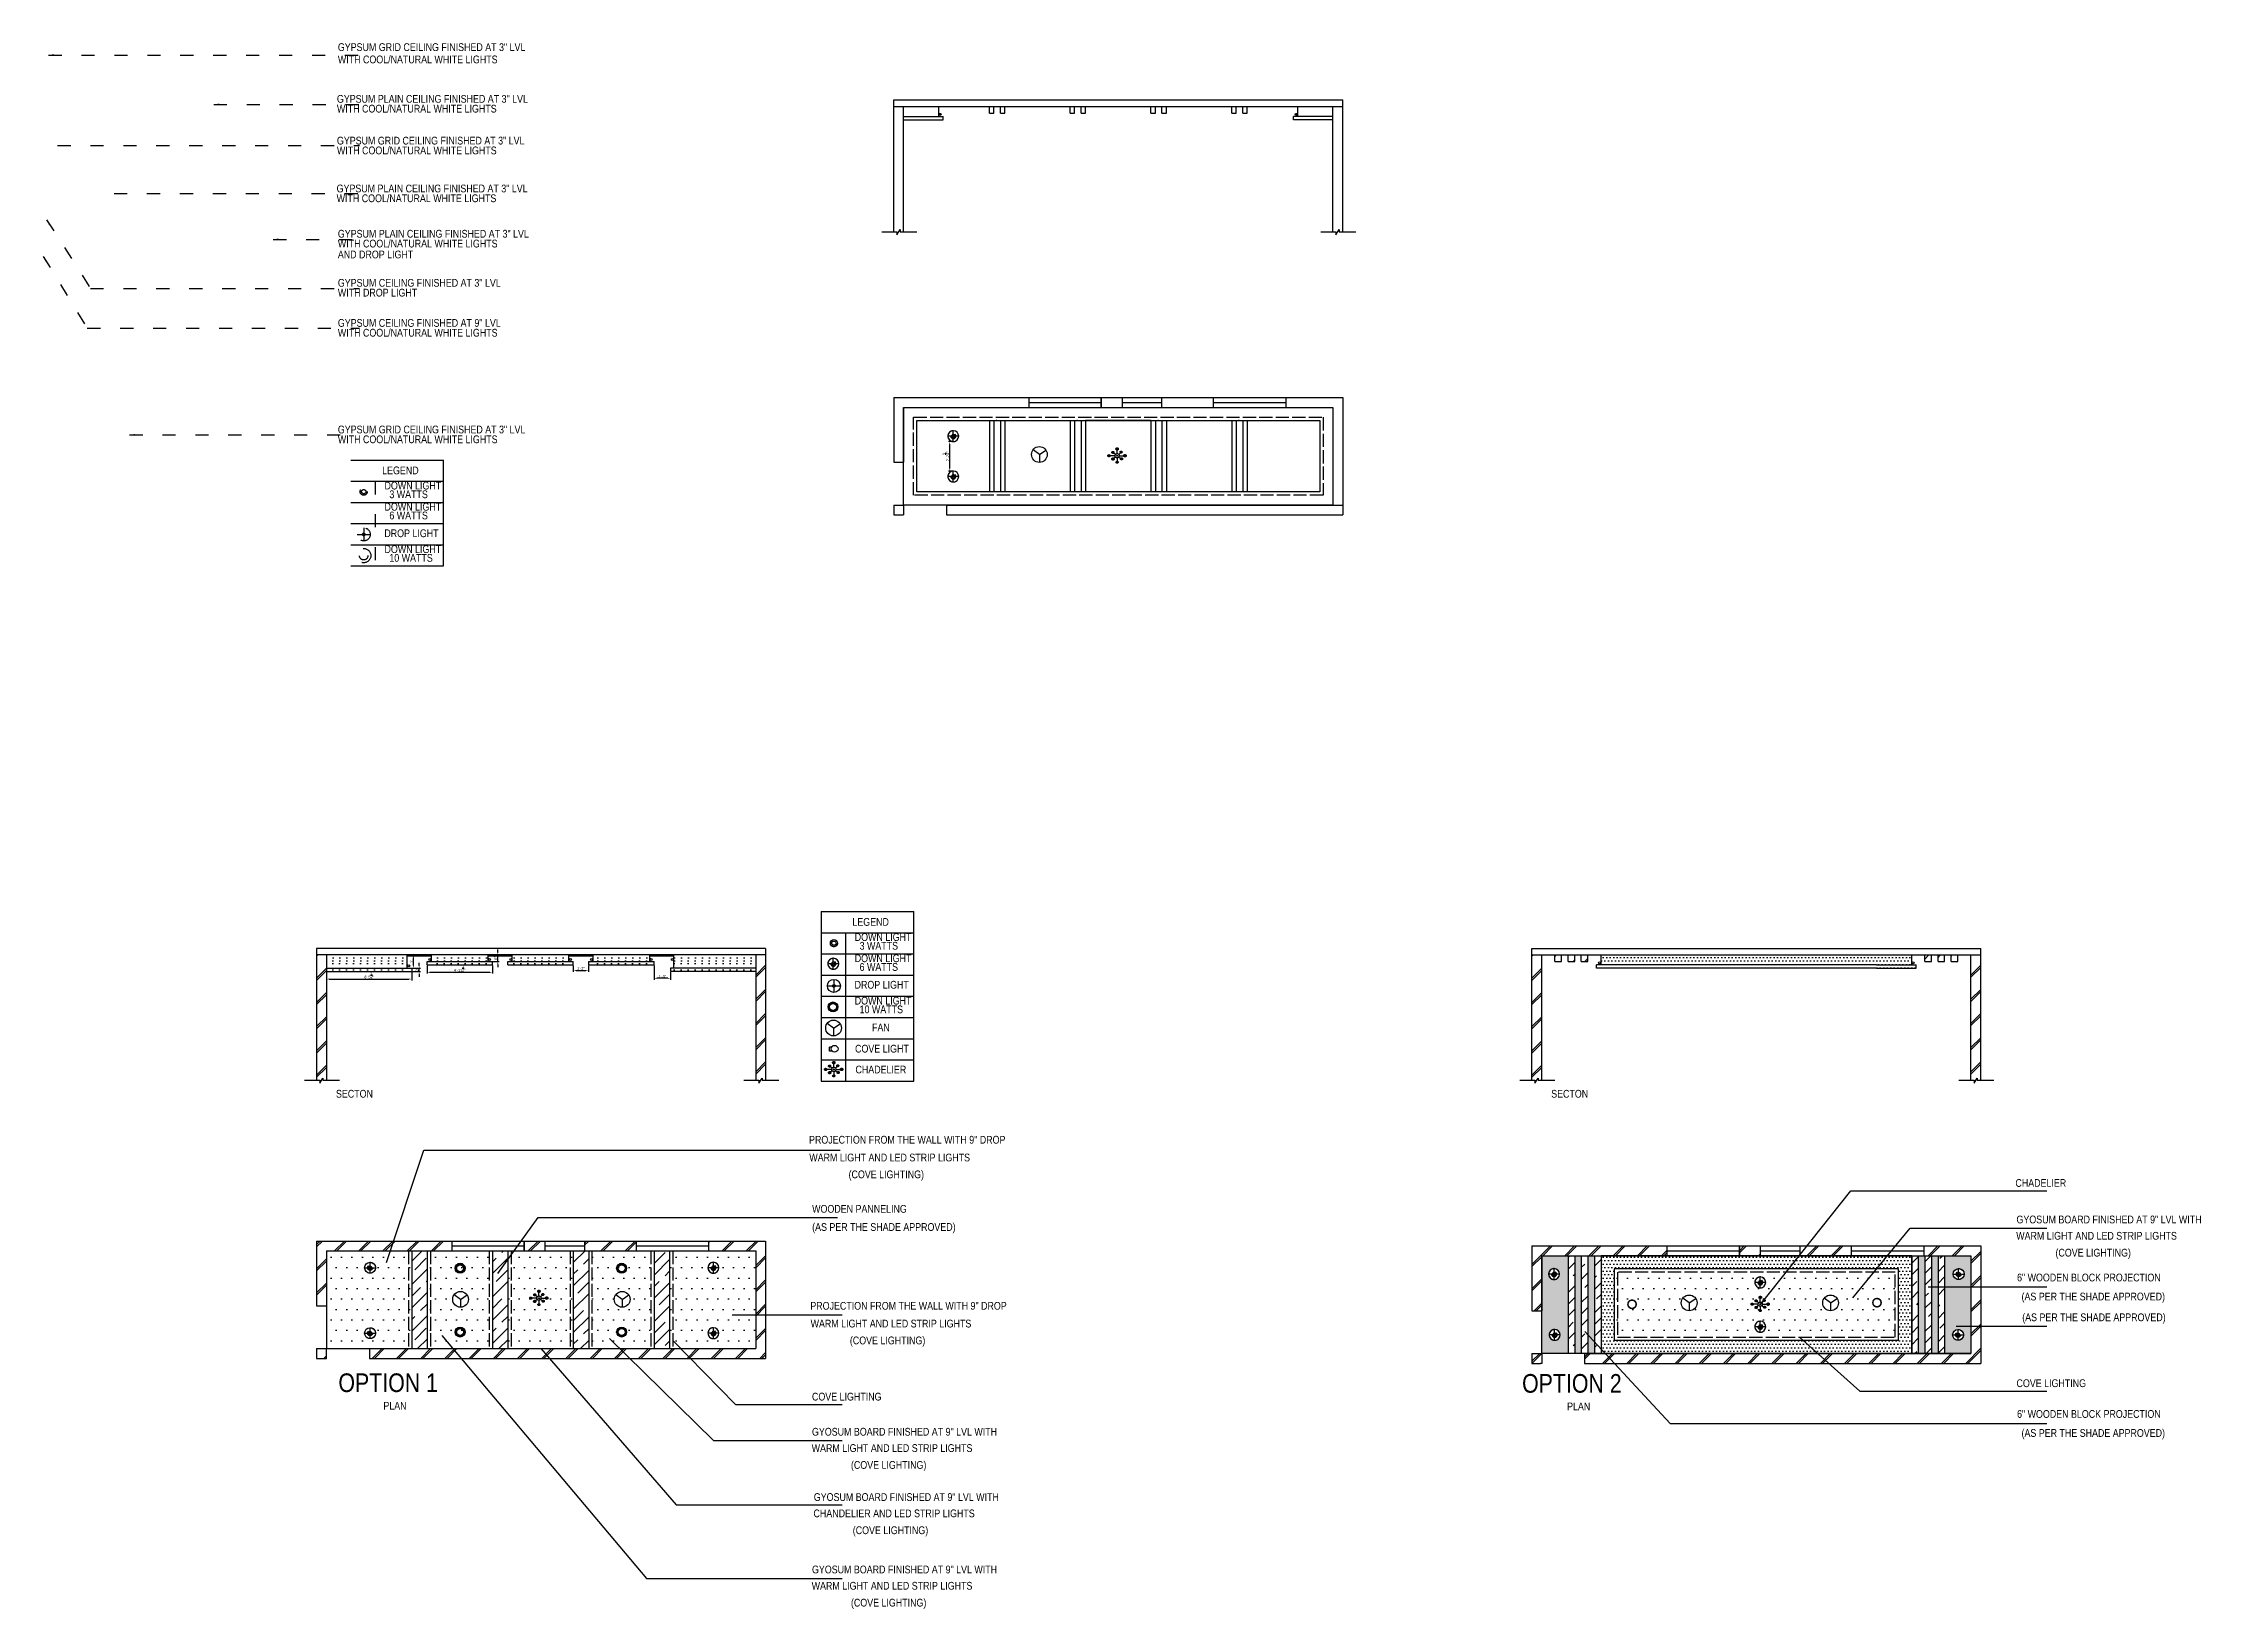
# Model space of a CAD drawing. Header units: millimetres. Extents: x 2844 to 6204, y 184 to 1611.
# Drawn here: x 4238 to 6204, y 184 to 1611 of the extents above; entities that cross this region are included whole.
import ezdxf

# ---------------------------------------------------------------- set-up
doc = ezdxf.new("R2010")
doc.units = ezdxf.units.MM
doc.linetypes.add('ACAD_ISO02W100', pattern=[15, 12, -3])
doc.linetypes.add('ACAD_ISO03W100', pattern=[30, 12, -18])
doc.layers.get('0').update_dxf_attribs({"linetype": 'ACAD_ISO03W100'})
doc.layers.add('TXT', color=7, linetype='Continuous', lineweight=25)
doc.styles.add('stylus BT', font='swissc.ttf')
doc.dimstyles.new('ISO-25', dxfattribs={"dimtxt": 2.5, "dimasz": 2.5, "dimexe": 1.25, "dimexo": 0.625, "dimtad": 1, "dimlunit": 4, "dimtxsty": 'Standard', "dimcen": 2.5, "dimadec": 0, "dimazin": 0, "dimtfac": 1, "dimtmove": 0, "dimatfit": 3, "dimfxl": 1, "dimarcsym": 0})
doc.dimstyles.new('std', dxfattribs={"dimtxt": 7, "dimasz": 2.5, "dimexe": 1.25, "dimexo": 0.625, "dimtad": 1, "dimdec": 0, "dimlunit": 4, "dimtxsty": 'Standard', "dimcen": 2.5, "dimadec": 0, "dimazin": 0, "dimtfac": 1, "dimtdec": 0, "dimtmove": 0, "dimatfit": 3, "dimfxl": 1, "dimarcsym": 0})

msp = doc.modelspace()

# ---------------------------------------------------------------- texts
at = {"layer": 'TXT', "style": 'stylus BT'}
for s, height, p in [('WITH COOL/NATURAL WHITE LIGHTS', 7.05594, (4506.763, 1592.602)), ('GYPSUM GRID CEILING FINISHED AT 3" LVL', 7.05594, (4506.763, 1603.809)), ('WITH COOL/NATURAL WHITE LIGHTS', 7.05594, (4505.916, 1547.748)), ('GYPSUM PLAIN CEILING FINISHED AT 3" LVL', 7.05594, (4505.916, 1556.682)), ('WITH COOL/NATURAL WHITE LIGHTS', 7.05594, (4505.916, 1509.692)), ('GYPSUM GRID CEILING FINISHED AT 3" LVL', 7.05594, (4505.916, 1518.626)), ('GYPSUM PLAIN CEILING FINISHED AT 3" LVL', 7.05594, (4505.632, 1475.017)), ('WITH COOL/NATURAL WHITE LIGHTS', 7.05594, (4505.632, 1466.083)), ('GYPSUM PLAIN CEILING FINISHED AT 3" LVL', 7.05594, (4506.763, 1433.77)), ('AND DROP LIGHT', 7.05594, (4506.763, 1414.884)), ('WITH COOL/NATURAL WHITE LIGHTS', 7.05594, (4506.763, 1424.836)), ('GYPSUM CEILING FINISHED AT 3" LVL', 7.05594, (4506.763, 1389.052)), ('WITH DROP LIGHT', 7.05594, (4506.763, 1380.118)), ('GYPSUM CEILING FINISHED AT 9" LVL', 7.05594, (4506.763, 1352.526)), ('WITH COOL/NATURAL WHITE LIGHTS', 7.05594, (4506.763, 1343.592)), ('GYPSUM GRID CEILING FINISHED AT 3" LVL', 7.05594, (4506.763, 1255.412)), ('WITH COOL/NATURAL WHITE LIGHTS', 7.05594, (4506.763, 1246.477)), ('LEGEND', 7.0559, (4547.118, 1218.132)), ('DOWN LIGHT', 7.0559, (4549.264, 1204.324)), ('  3 WATTS', 7.0559, (4549.184, 1196.384)), ('DOWN LIGHT', 7.0559, (4549.264, 1185.012)), ('  6 WATTS', 7.0559, (4549.184, 1177.072)), ('DROP LIGHT', 7.0559, (4549.107, 1160.869)), ('DOWN LIGHT', 7.0559, (4549.264, 1146.389)), ('  10 WATTS', 7.0559, (4549.184, 1138.449)), ('LEGEND', 7.0559, (4975.463, 806.749)), ('DOWN LIGHT', 7.0559, (4977.609, 792.941)), ('  3 WATTS', 7.0559, (4977.529, 785.001)), ('DOWN LIGHT', 7.0559, (4977.609, 773.63)), ('  6 WATTS', 7.0559, (4977.529, 765.69)), ('DROP LIGHT', 7.0559, (4977.452, 749.487)), ('DOWN LIGHT', 7.0559, (4977.609, 735.007)), ('  10 WATTS', 7.0559, (4977.529, 727.067)), ('FAN', 7.0559, (4993.353, 710.566)), ('COVE LIGHT', 7.0559, (4977.902, 691.235)), ('CHADELIER', 7.0559, (4978.29, 672.256)), ('SECTON', 7.0559, (4505.04, 650.16)), ('SECTON', 7.0559, (5612.026, 650.16)), ('PROJECTION FROM THE WALL WITH 9" DROP', 7.05594, (4935.974, 608.256)), ('WARM LIGHT AND LED STRIP LIGHTS ', 7.05594, (4936.23, 592.076)), ('(COVE LIGHTING)', 7.05594, (4972.001, 576.711)), ('CHADELIER', 7.0559, (6034.924, 568.904)), ('WOODEN PANNELING ', 7.05594, (4938.815, 545.3)), ('(AS PER THE SHADE APPROVED)', 7.05594, (4938.815, 528.765)), ('GYOSUM BOARD FINISHED AT 9" LVL WITH', 7.05594, (6035.915, 535.62)), ('WARM LIGHT AND LED STRIP LIGHTS ', 7.05594, (6035.634, 520.754)), ('(COVE LIGHTING)', 7.05594, (6071.405, 505.389)), ('6" WOODEN BLOCK PROJECTION ', 7.05594, (6036.421, 482.733)), ('(AS PER THE SHADE APPROVED)', 7.05594, (6040.494, 465.413)), ('PROJECTION FROM THE WALL WITH 9" DROP', 7.05594, (4937.15, 456.958)), ('(AS PER THE SHADE APPROVED)', 7.05594, (6041.105, 446.495)), ('WARM LIGHT AND LED STRIP LIGHTS ', 7.05594, (4937.406, 440.778)), ('(COVE LIGHTING)', 7.05594, (4973.176, 425.413)), ('OPTION 1', 16.9629, (4507.246, 381.931)), ('OPTION 2', 16.9629, (5585.526, 381.331)), ('COVE LIGHTING', 7.05594, (6035.915, 386.439)), ('COVE LIGHTING', 7.05594, (4938.662, 374.207)), ('PLAN', 7.0559, (4548.226, 365.889)), ('PLAN', 7.0559, (5626.505, 365.289)), ('6" WOODEN BLOCK PROJECTION ', 7.05594, (6036.421, 358.421)), ('WARM LIGHT AND LED STRIP LIGHTS ', 7.05594, (4938.381, 327.336)), ('GYOSUM BOARD FINISHED AT 9" LVL WITH', 7.05594, (4938.662, 342.202)), ('(AS PER THE SHADE APPROVED)', 7.05594, (6040.494, 341.101)), ('(COVE LIGHTING)', 7.05594, (4974.152, 311.971)), ('GYOSUM BOARD FINISHED AT 9" LVL WITH', 7.05594, (4940.332, 282.707)), ('CHANDELIER AND LED STRIP LIGHTS ', 7.05594, (4940.051, 267.841)), ('(COVE LIGHTING)', 7.05594, (4975.822, 252.476)), ('GYOSUM BOARD FINISHED AT 9" LVL WITH', 7.05594, (4938.662, 216.724)), ('WARM LIGHT AND LED STRIP LIGHTS ', 7.05594, (4938.381, 201.858)), ('(COVE LIGHTING)', 7.05594, (4974.152, 186.493))]:
    msp.add_text(s, height=height, dxfattribs=at).set_placement(p)

# ---------------------------------------------------------------- blocks, each defined once
blk = doc.blocks.new('light')
at = {"color": 6}
for p, q in [((4546.3, 616.7), (4559.1, 616.7)), ((4552.7, 610.3), (4552.7, 623.1))]:
    blk.add_line(p, q, dxfattribs=at)
for radius in [6.39, 2.94, 2.94, 1.96]:
    blk.add_circle((4552.7, 616.7), radius, dxfattribs=at)
at = {"color": 6, "linetype": 'ByBlock'}
blk.add_circle((4552.7, 616.7), 6.39, dxfattribs=at)
blk = doc.blocks.new('chandelier')
for p, q in [((4689.9, 469.5), (4689.9, 472.6)), ((4687.9, 467.5), (4683.5, 467.5)), ((4688.3, 468.6), (4686.8, 469.9)), ((4688.4, 466.3), (4686.9, 465.1)), ((4689.9, 465.6), (4689.9, 462.5)), ((4691.3, 466.3), (4693.1, 465.2)), ((4691.4, 468.7), (4692.9, 470.2)), ((4691.8, 467.5), (4695.9, 467.5))]:
    blk.add_line(p, q)
for centre, radius in [((4689.9, 473.7), 1.07), ((4689.9, 473.7), 0.494), ((4682.5, 467.5), 1.01), ((4682.5, 467.5), 0.503), ((4686.1, 470.5), 0.94), ((4686.1, 464.5), 1.01), ((4686.1, 470.5), 0.416), ((4686.1, 464.5), 0.491), ((4689.9, 467.5), 1.94), ((4689.9, 461.6), 0.872), ((4689.9, 467.5), 0.388), ((4689.9, 461.6), 0.406), ((4693.5, 470.8), 0.873), ((4693.9, 464.7), 0.94), ((4693.5, 470.8), 0.422), ((4693.9, 464.7), 0.418), ((4697, 467.5), 1.11), ((4697, 467.5), 0.572)]:
    blk.add_circle(centre, radius)
blk = doc.blocks.new('*D3')
at = {"color": 0, "linetype": 'ByBlock', "lineweight": -2}
for p, q in [((5066.8, 1247.9), (5062.9, 1247.9)), ((5064.2, 1223.6), (5064.2, 1245.4)), ((5066.8, 1221.1), (5062.9, 1221.1))]:
    blk.add_line(p, q, dxfattribs=at)
at = {"color": 0, "linetype": 'ByBlock'}
for points in [[(5063.7, 1245.4), (5064.6, 1245.4), (5064.2, 1247.9)], [(5063.7, 1223.6), (5064.6, 1223.6), (5064.2, 1221.1)]]:
    blk.add_solid(points, dxfattribs=at)
at = {"layer": 'Defpoints', "color": 0, "linetype": 'ByBlock'}
for p in [(5064.2, 1247.9), (5067.4, 1247.9), (5067.4, 1221.1)]:
    blk.add_point(p, dxfattribs=at)
at = {"color": 0, "linetype": 'ByBlock', "insert": (5060.6, 1234.5), "char_height": 2.5, "attachment_point": 5, "rotation": 90}
blk.add_mtext('2\'-2{\\H1.000000x;\\S3/4;}"', dxfattribs=at)
blk = doc.blocks.new('light 1')
at = {"color": 92}
for p, q in [((3170.1, 887.6), (3182.1, 887.6)), ((3176.1, 893.5), (3176.1, 881.6))]:
    blk.add_line(p, q, dxfattribs=at)
at = {"color": 3, "linetype": 'ByBlock'}
blk.add_circle((3176.1, 887.6), 5.96, dxfattribs=at)
at = {"color": 92}
blk.add_circle((3176.1, 887.6), 1.19, dxfattribs=at)
blk = doc.blocks.new('jhg')
at = {"color": 6}
for radius in [6.5, 6.5, 6.5, 6.5, 3.9]:
    blk.add_circle((3227, 807.5), radius, dxfattribs=at)
blk = doc.blocks.new('*D8')
at = {"color": 0, "linetype": 'ByBlock', "lineweight": -2}
for p, q in [((4496.4, 764.5), (4496.4, 757)), ((4498.9, 758.2), (4571.5, 758.2)), ((4574, 764.5), (4574, 757))]:
    blk.add_line(p, q, dxfattribs=at)
at = {"color": 0, "linetype": 'ByBlock'}
for points in [[(4498.9, 758.6), (4498.9, 757.8), (4496.4, 758.2)], [(4571.5, 758.6), (4571.5, 757.8), (4574, 758.2)]]:
    blk.add_solid(points, dxfattribs=at)
at = {"layer": 'Defpoints', "color": 0, "linetype": 'ByBlock'}
for p in [(4496.4, 765.1), (4574, 765.1), (4574, 758.2)]:
    blk.add_point(p, dxfattribs=at)
at = {"color": 0, "linetype": 'ByBlock', "insert": (4535.2, 761.8), "char_height": 2.5, "attachment_point": 5}
blk.add_mtext('6\'-5{\\H1.000000x;\\S1/2;}"', dxfattribs=at)
blk = doc.blocks.new('*D10')
at = {"color": 0, "linetype": 'ByBlock', "lineweight": -2}
for p, q in [((4588, 770.5), (4588, 763.2)), ((4647.6, 770.5), (4647.6, 763.2)), ((4590.5, 764.4), (4645.1, 764.4))]:
    blk.add_line(p, q, dxfattribs=at)
at = {"color": 0, "linetype": 'ByBlock'}
for points in [[(4590.5, 764.8), (4590.5, 764), (4588, 764.4)], [(4645.1, 764.8), (4645.1, 764), (4647.6, 764.4)]]:
    blk.add_solid(points, dxfattribs=at)
at = {"layer": 'Defpoints', "color": 0, "linetype": 'ByBlock'}
for p in [(4588, 771.1), (4647.6, 771.1), (4647.6, 764.4)]:
    blk.add_point(p, dxfattribs=at)
at = {"color": 0, "linetype": 'ByBlock', "insert": (4617.8, 768), "char_height": 2.5, "attachment_point": 5}
blk.add_mtext('4\'-11{\\H1.000000x;\\S1/2;}"', dxfattribs=at)
blk = doc.blocks.new('*D11')
at = {"color": 0, "linetype": 'ByBlock', "lineweight": -2}
for p, q in [((4721.2, 770.5), (4721.2, 764.7)), ((4735.2, 770.5), (4735.2, 764.7)), ((4723.7, 766), (4732.7, 766))]:
    blk.add_line(p, q, dxfattribs=at)
at = {"color": 0, "linetype": 'ByBlock'}
for points in [[(4723.7, 766.4), (4723.7, 765.6), (4721.2, 766)], [(4732.7, 766.4), (4732.7, 765.6), (4735.2, 766)]]:
    blk.add_solid(points, dxfattribs=at)
at = {"layer": 'Defpoints', "color": 0, "linetype": 'ByBlock'}
for p in [(4721.2, 771.1), (4735.2, 771.1), (4735.2, 766)]:
    blk.add_point(p, dxfattribs=at)
at = {"color": 0, "linetype": 'ByBlock', "insert": (4728.2, 767.9), "char_height": 2.5, "attachment_point": 5}
blk.add_mtext('1\'-2"', dxfattribs=at)
blk = doc.blocks.new('*D12')
at = {"color": 0, "linetype": 'ByBlock', "lineweight": -2}
for p, q in [((4794.8, 770.5), (4794.8, 757.6)), ((4807.3, 758.9), (4797.3, 758.9)), ((4809.8, 764.5), (4809.8, 757.6))]:
    blk.add_line(p, q, dxfattribs=at)
at = {"color": 0, "linetype": 'ByBlock'}
for points in [[(4797.3, 759.3), (4797.3, 758.5), (4794.8, 758.9)], [(4807.3, 759.3), (4807.3, 758.5), (4809.8, 758.9)]]:
    blk.add_solid(points, dxfattribs=at)
at = {"layer": 'Defpoints', "color": 0, "linetype": 'ByBlock'}
for p in [(4794.8, 771.1), (4794.8, 758.9), (4809.8, 765.1)]:
    blk.add_point(p, dxfattribs=at)
at = {"color": 0, "linetype": 'ByBlock', "insert": (4802.3, 760.7), "char_height": 2.5, "attachment_point": 5}
blk.add_mtext('1\'-3"', dxfattribs=at)
blk = doc.blocks.new('*D13')
at = {"color": 0, "linetype": 'ByBlock', "lineweight": -2}
for p, q in [((4570.7, 780.1), (4577, 780.1)), ((4570.7, 768.1), (4577, 768.1)), ((4575.8, 770.6), (4575.8, 777.6))]:
    blk.add_line(p, q, dxfattribs=at)
at = {"color": 0, "linetype": 'ByBlock'}
for points in [[(4575.3, 777.6), (4576.2, 777.6), (4575.8, 780.1)], [(4575.3, 770.6), (4576.2, 770.6), (4575.8, 768.1)]]:
    blk.add_solid(points, dxfattribs=at)
at = {"layer": 'Defpoints', "color": 0, "linetype": 'ByBlock'}
for p in [(4570, 780.1), (4570, 768.1), (4575.8, 780.1)]:
    blk.add_point(p, dxfattribs=at)
at = {"color": 0, "linetype": 'ByBlock', "insert": (4573.9, 774.1), "char_height": 2.5, "attachment_point": 5, "rotation": 90}
blk.add_mtext("1'", dxfattribs=at)
blk = doc.blocks.new('*D14')
at = {"color": 0, "linetype": 'ByBlock', "lineweight": -2}
for p, q in [((4644.3, 780.1), (4653.7, 780.1)), ((4644.3, 774.1), (4653.7, 774.1)), ((4652.5, 782.6), (4652.5, 785.1)), ((4652.5, 774.1), (4652.5, 780.1)), ((4652.5, 771.6), (4652.5, 769.1))]:
    blk.add_line(p, q, dxfattribs=at)
at = {"color": 0, "linetype": 'ByBlock'}
for points in [[(4652, 782.6), (4652.9, 782.6), (4652.5, 780.1)], [(4652, 771.6), (4652.9, 771.6), (4652.5, 774.1)]]:
    blk.add_solid(points, dxfattribs=at)
at = {"layer": 'Defpoints', "color": 0, "linetype": 'ByBlock'}
for p in [(4643.6, 780.1), (4643.6, 774.1), (4652.5, 780.1)]:
    blk.add_point(p, dxfattribs=at)
at = {"color": 0, "linetype": 'ByBlock', "insert": (4650.6, 777.1), "char_height": 2.5, "attachment_point": 5, "rotation": 90}
blk.add_mtext('6"', dxfattribs=at)
blk = doc.blocks.new('*D15')
at = {"color": 0, "linetype": 'ByBlock', "lineweight": -2}
for p, q in [((4574.7, 768.1), (4582.1, 768.1)), ((4580.8, 770.6), (4580.8, 773.1)), ((4580.8, 765.1), (4580.8, 768.1)), ((4574.7, 765.1), (4582.1, 765.1)), ((4580.8, 762.6), (4580.8, 760.1))]:
    blk.add_line(p, q, dxfattribs=at)
at = {"color": 0, "linetype": 'ByBlock'}
for points in [[(4580.4, 770.6), (4581.2, 770.6), (4580.8, 768.1)], [(4580.4, 762.6), (4581.2, 762.6), (4580.8, 765.1)]]:
    blk.add_solid(points, dxfattribs=at)
at = {"layer": 'Defpoints', "color": 0, "linetype": 'ByBlock'}
for p in [(4574, 768.1), (4580.8, 768.1), (4574, 765.1)]:
    blk.add_point(p, dxfattribs=at)
at = {"color": 0, "linetype": 'ByBlock', "insert": (4578.9, 766.6), "char_height": 2.5, "attachment_point": 5, "rotation": 90}
blk.add_mtext('3"', dxfattribs=at)

# ---------------------------------------------------------------- dimensions: what is measured, and where the dimension line sits
at = {"linetype": 'ByBlock'}
for base, p1, p2, picture, middle in [((5064.163, 1247.915), (5067.391, 1221.063), (5067.391, 1247.915), '*D3', (5060.622, 1234.489)), ((4575.766, 780.136), (4570.034, 768.136), (4570.034, 780.136), '*D13', (4573.891, 774.136)), ((4652.457, 780.136), (4643.634, 774.136), (4643.634, 780.136), '*D14', (4650.582, 777.136))]:
    dim = msp.add_linear_dim(base=base, p1=p1, p2=p2, angle=90, dimstyle='ISO-25', dxfattribs=at)
    dim.commit()
    dim.dimension.update_dxf_attribs({"geometry": picture, "text_midpoint": middle})
dim = msp.add_linear_dim(base=(4580.822, 768.136), p1=(4574.034, 765.136), p2=(4574.034, 768.136), angle=90, dimstyle='ISO-25', dxfattribs=at)
dim.commit()
dim.dimension.update_dxf_attribs({"geometry": '*D15', "text_midpoint": (4580.822, 766.636), "dimtype": 160})
for base, p1, p2, picture, middle in [((4647.634, 764.417), (4588.034, 771.136), (4647.634, 771.136), '*D10', (4617.834, 767.958)), ((4735.234, 765.977), (4721.234, 771.136), (4735.234, 771.136), '*D11', (4728.234, 767.852)), ((4794.834, 758.867), (4809.834, 765.136), (4794.834, 771.136), '*D12', (4802.334, 760.742)), ((4574.034, 758.22), (4496.434, 765.136), (4574.034, 765.136), '*D8', (4535.234, 761.761))]:
    dim = msp.add_linear_dim(base=base, p1=p1, p2=p2, dimstyle='ISO-25', dxfattribs=at)
    dim.commit()
    dim.dimension.update_dxf_attribs({"geometry": picture, "text_midpoint": middle})

# ---------------------------------------------------------------- hatches: boundary and pattern name
at = {"linetype": 'ByBlock'}
h = msp.add_hatch(dxfattribs=at)
h.set_pattern_fill('JIS_LC_8A', color=0, scale=2, style=0)
h.paths.add_polyline_path([(4496.434, 780.136), (4487.434, 780.136), (4487.434, 666.136), (4490.228, 666.136), (4490.228, 663.414), (4493.142, 668.044), (4493.142, 666.109), (4496.434, 666.109)])
h.paths.add_polyline_path([(4896.434, 780.136), (4887.434, 780.136), (4887.434, 666.136), (4890.228, 666.136), (4890.228, 663.414), (4893.142, 668.044), (4893.142, 666.109), (4896.434, 666.109)])
h = msp.add_hatch(dxfattribs=at)
h.set_pattern_fill('DOTS', color=256, scale=4, style=0)
h.set_pattern_definition([(0, (-0.109, -2.373), (3.175, 6.35), [0, -6.35])])
h.paths.add_polyline_path([(4569.925, 777.763), (4496.325, 777.763), (4496.325, 771.763), (4569.925, 771.763)])
h.paths.add_polyline_path([(4573.925, 771.763), (4496.325, 771.763), (4496.325, 768.763), (4573.925, 768.763)])
h.paths.add_polyline_path([(4643.525, 777.763), (4591.925, 777.763), (4591.925, 771.763), (4643.525, 771.763)])
h.paths.add_polyline_path([(4647.525, 771.763), (4587.925, 771.763), (4587.925, 768.763), (4647.525, 768.763)])
h.paths.add_polyline_path([(4717.125, 777.763), (4665.525, 777.763), (4665.525, 771.763), (4717.125, 771.763)])
h.paths.add_polyline_path([(4721.125, 771.763), (4661.525, 771.763), (4661.525, 768.763), (4721.125, 768.763)])
h.paths.add_polyline_path([(4790.725, 777.763), (4739.125, 777.763), (4739.125, 771.763), (4790.725, 771.763)])
h.paths.add_polyline_path([(4794.725, 771.763), (4735.125, 771.763), (4735.125, 768.763), (4794.725, 768.763)])
h.paths.add_polyline_path([(4887.325, 777.763), (4812.725, 777.763), (4812.725, 771.763), (4887.325, 771.763)])
h.paths.add_polyline_path([(4887.325, 771.763), (4808.725, 771.763), (4808.725, 768.763), (4887.325, 768.763)])
h = msp.add_hatch(dxfattribs=at)
h.set_pattern_fill('DOTS', color=256, scale=4, style=0)
h.set_pattern_definition([(0, (-0.109, -8.015), (3.175, 6.35), [0, -6.35])])
h.paths.add_polyline_path([(4569.925, 772.121), (4496.325, 772.121), (4496.325, 766.121), (4569.925, 766.121)])
h.paths.add_polyline_path([(4573.925, 766.121), (4496.325, 766.121), (4496.325, 763.121), (4573.925, 763.121)])
h.paths.add_polyline_path([(4647.525, 766.121), (4587.925, 766.121), (4587.925, 763.121), (4647.525, 763.121)])
h.paths.add_polyline_path([(4721.125, 766.121), (4661.525, 766.121), (4661.525, 763.121), (4721.125, 763.121)])
h.paths.add_polyline_path([(4794.725, 766.121), (4735.125, 766.121), (4735.125, 763.121), (4794.725, 763.121)])
h.paths.add_polyline_path([(4887.325, 772.121), (4812.725, 772.121), (4812.725, 766.121), (4887.325, 766.121)])
h.paths.add_polyline_path([(4887.325, 766.121), (4808.725, 766.121), (4808.725, 763.121), (4887.325, 763.121)])
h = msp.add_hatch(dxfattribs=at)
h.set_pattern_fill('DOTS', color=256, scale=4, style=0)
h.paths.add_polyline_path([(4570.034, 780.136), (4496.434, 780.136), (4496.434, 774.136), (4570.034, 774.136)])
h.paths.add_polyline_path([(4574.034, 774.136), (4496.434, 774.136), (4496.434, 771.136), (4574.034, 771.136)])
h.paths.add_polyline_path([(4643.634, 780.136), (4592.034, 780.136), (4592.034, 774.136), (4643.634, 774.136)])
h.paths.add_polyline_path([(4647.634, 774.136), (4588.034, 774.136), (4588.034, 771.136), (4647.634, 771.136)])
h.paths.add_polyline_path([(4717.234, 780.136), (4665.634, 780.136), (4665.634, 774.136), (4717.234, 774.136)])
h.paths.add_polyline_path([(4721.234, 774.136), (4661.634, 774.136), (4661.634, 771.136), (4721.234, 771.136)])
h.paths.add_polyline_path([(4790.834, 780.136), (4739.234, 780.136), (4739.234, 774.136), (4790.834, 774.136)])
h.paths.add_polyline_path([(4794.834, 774.136), (4735.234, 774.136), (4735.234, 771.136), (4794.834, 771.136)])
h.paths.add_polyline_path([(4887.434, 780.136), (4812.834, 780.136), (4812.834, 774.136), (4887.434, 774.136)])
h.paths.add_polyline_path([(4887.434, 774.136), (4808.834, 774.136), (4808.834, 771.136), (4887.434, 771.136)])
h = msp.add_hatch(dxfattribs=at)
h.set_pattern_fill('DOTS', color=256, scale=4, style=0)
h.set_pattern_definition([(0, (0.191, 2.9184), (3.175, 6.35), [0, -6.35])])
h.paths.add_polyline_path([(4570.226, 783.054), (4496.626, 783.054), (4496.626, 777.054), (4570.226, 777.054)])
h.paths.add_polyline_path([(4574.226, 777.054), (4496.626, 777.054), (4496.626, 774.054), (4574.226, 774.054)])
h.paths.add_polyline_path([(4643.826, 783.054), (4592.226, 783.054), (4592.226, 777.054), (4643.826, 777.054)])
h.paths.add_polyline_path([(4647.826, 777.054), (4588.226, 777.054), (4588.226, 774.054), (4647.826, 774.054)])
h.paths.add_polyline_path([(4717.426, 783.054), (4665.826, 783.054), (4665.826, 777.054), (4717.426, 777.054)])
h.paths.add_polyline_path([(4721.426, 777.054), (4661.826, 777.054), (4661.826, 774.054), (4721.426, 774.054)])
h.paths.add_polyline_path([(4791.026, 783.054), (4739.426, 783.054), (4739.426, 777.054), (4791.026, 777.054)])
h.paths.add_polyline_path([(4795.026, 777.054), (4735.426, 777.054), (4735.426, 774.054), (4795.026, 774.054)])
h.paths.add_polyline_path([(4887.626, 783.054), (4813.026, 783.054), (4813.026, 777.054), (4887.626, 777.054)])
h.paths.add_polyline_path([(4887.626, 777.054), (4809.026, 777.054), (4809.026, 774.054), (4887.626, 774.054)])
h = msp.add_hatch(dxfattribs=at)
h.set_pattern_fill('JIS_LC_8A', color=0, scale=2, style=0)
h.set_pattern_definition([(45, (1106.986, 0), (-11.030866, 11.030866), []), (45, (1108.986, 0), (-11.030866, 11.030866), [])])
h.paths.add_polyline_path([(5603.42, 780.136), (5594.42, 780.136), (5594.42, 666.136), (5597.214, 666.136), (5597.214, 663.414), (5600.128, 668.044), (5600.128, 666.109), (5603.42, 666.109)])
h.paths.add_polyline_path([(6003.42, 780.136), (5994.42, 780.136), (5994.42, 666.136), (5997.214, 666.136), (5997.214, 663.414), (6000.128, 668.044), (6000.128, 666.109), (6003.42, 666.109)])
h = msp.add_hatch(dxfattribs=at)
h.set_pattern_fill('JIS_STN_1E', color=256, scale=15, style=0)
h.paths.add_polyline_path([(5621.42, 780.136), (5615.42, 780.136), (5615.42, 774.136), (5621.42, 774.136)])
h.paths.add_polyline_path([(5633.42, 774.136), (5633.42, 780.136), (5627.42, 780.136), (5627.42, 774.136)])
h.paths.add_polyline_path([(5639.42, 774.136), (5645.42, 774.136), (5645.42, 780.136), (5639.42, 780.136)])
h.paths.add_polyline_path([(5958.42, 780.136), (5952.42, 780.136), (5952.42, 774.136), (5958.42, 774.136)])
h.paths.add_polyline_path([(5970.42, 780.136), (5964.42, 780.136), (5964.42, 774.136), (5970.42, 774.136)])
h.paths.add_polyline_path([(5976.42, 774.136), (5982.42, 774.136), (5982.42, 780.136), (5976.42, 780.136)])
h = msp.add_hatch(dxfattribs=at)
h.set_pattern_fill('DOTS', color=256, scale=2, style=0)
h.paths.add_polyline_path([(5940.42, 780.136), (5657.42, 780.136), (5657.42, 771.136), (5908.42, 771.136), (5940.42, 771.136)])
h.paths.add_polyline_path([(5944.42, 771.136), (5908.42, 771.136), (5653.42, 771.136), (5653.42, 768.136), (5908.42, 768.136), (5944.42, 768.136)])
h = msp.add_hatch(color=1, dxfattribs=at)
h.paths.add_polyline_path([(4953.267, 732.826, 1), (4962.332, 732.826, 1)])
h.paths.add_polyline_path([(4960.918, 732.826, -1), (4954.681, 732.826, -1)], flags=16)
h = msp.add_hatch(dxfattribs=at)
h.set_pattern_fill('JIS_LC_8A', color=256, scale=2, style=0)
h.paths.add_polyline_path([(4610.434, 519.539), (4487.434, 519.539), (4487.434, 460.539), (4496.434, 460.539), (4496.434, 510.539), (4610.434, 510.539)])
h.paths.add_polyline_path([(4695.434, 519.539), (4676.434, 519.539), (4676.434, 510.539), (4695.434, 510.539)])
h.paths.add_polyline_path([(4778.434, 519.539), (4731.434, 519.539), (4731.434, 510.539), (4778.434, 510.539)])
h.paths.add_polyline_path([(4896.434, 519.539), (4844.434, 519.539), (4844.434, 510.539), (4887.434, 510.539), (4887.434, 421.539), (4535.434, 421.539), (4535.434, 412.539), (4896.434, 412.539)])
h.paths.add_polyline_path([(4496.434, 421.539), (4487.434, 421.539), (4487.434, 412.539), (4496.434, 412.539)])
h = msp.add_hatch(dxfattribs=at)
h.set_pattern_fill('JIS_LC_8A', color=256, scale=2, style=0)
h.paths.add_polyline_path([(5717.42, 515.039), (5594.42, 515.039), (5594.42, 456.039), (5603.42, 456.039), (5603.42, 506.039), (5717.42, 506.039)])
h.paths.add_polyline_path([(5802.42, 515.039), (5783.42, 515.039), (5783.42, 506.039), (5802.42, 506.039)])
h.paths.add_polyline_path([(5885.42, 515.039), (5838.42, 515.039), (5838.42, 506.039), (5885.42, 506.039)])
h.paths.add_polyline_path([(6003.42, 515.039), (5951.42, 515.039), (5951.42, 506.039), (5994.42, 506.039), (5994.42, 417.039), (6003.42, 417.039)])
h.paths.add_polyline_path([(6003.42, 417.039), (5642.42, 417.039), (5642.42, 408.039), (6003.42, 408.039)])
h.paths.add_polyline_path([(5603.42, 417.039), (5594.42, 417.039), (5594.42, 408.039), (5602.42, 408.039), (5603.42, 408.039)])
h = msp.add_hatch(dxfattribs=at)
h.set_pattern_fill('DOTS', color=256, scale=6, style=0)
h.paths.add_polyline_path([(4571.034, 510.539), (4496.434, 510.539), (4496.434, 460.539), (4496.434, 421.539), (4535.434, 421.539), (4571.034, 421.539)])
h.paths.add_polyline_path([(4531.117, 495.147, -1), (4541.043, 495.147, -1)], flags=16)
h.paths.add_polyline_path([(4541.043, 435.566, -1), (4531.117, 435.566, -1)], flags=16)
h.paths.add_polyline_path([(4644.634, 510.539), (4591.034, 510.539), (4591.034, 421.539), (4644.634, 421.539)])
h.paths.add_polyline_path([(4613.609, 494.713, -1), (4622.674, 494.713, -1)], flags=16)
h.paths.add_polyline_path([(4625.713, 466.375, -1), (4611.359, 466.375, -1)], flags=16)
h.paths.add_polyline_path([(4621.26, 494.713, -1), (4615.023, 494.713, -1)], flags=0)
h.paths.add_polyline_path([(4622.674, 436.573, -1), (4613.609, 436.573, -1)], flags=16)
h.paths.add_polyline_path([(4621.26, 436.573, -1), (4615.023, 436.573, -1)], flags=0)
h.paths.add_polyline_path([(4591.034, 421.539), (4591.034, 510.539), (4588.034, 510.539), (4588.034, 421.539)])
h.paths.add_polyline_path([(4574.034, 510.539), (4571.034, 510.539), (4571.034, 421.539), (4574.034, 421.539)])
h.paths.add_polyline_path([(4647.634, 510.539), (4644.634, 510.539), (4644.634, 421.539), (4647.634, 421.539)])
h.paths.add_polyline_path([(4664.634, 510.539), (4661.634, 510.539), (4661.634, 421.539), (4664.634, 421.539)])
h.paths.add_polyline_path([(4718.234, 510.539), (4664.634, 510.539), (4664.634, 421.539), (4718.234, 421.539)])
h.paths.add_polyline_path([(4683.466, 467.528), (4687.931, 467.528, -0.14777704), (4688.256, 468.603), (4686.762, 469.9, -0.69411755), (4685.111, 470.516, -1.44067816), (4686.762, 469.9), (4688.256, 468.603, -0.25106832), (4689.873, 469.47), (4689.873, 472.64, -0.41421356), (4688.799, 473.713, -1), (4690.946, 473.713, -0.41421356), (4689.873, 472.64), (4689.873, 469.47, -0.23103802), (4691.403, 468.723), (4692.89, 470.204, -1.4953711), (4694.381, 470.821, -0.66873033), (4692.89, 470.204), (4691.403, 468.723, -0.16717687), (4691.814, 467.528), (4695.926, 467.528, -1), (4698.138, 467.528, -1), (4695.926, 467.528), (4691.814, 467.528, -0.17960565), (4691.344, 466.261), (4693.114, 465.219, -0.76398377), (4694.865, 464.742, -1.30892832), (4693.114, 465.219), (4691.344, 466.261, -0.2183628), (4689.873, 465.587), (4689.873, 462.462, -0.41421356), (4690.745, 461.59, -1), (4689.001, 461.59, -0.41421356), (4689.873, 462.462), (4689.873, 465.587, -0.22137546), (4688.387, 466.278), (4686.878, 465.102, -1.40114155), (4685.076, 464.483, -0.71370377), (4686.878, 465.102), (4688.387, 466.278, -0.17664073), (4687.931, 467.528), (4683.466, 467.528, -1), (4681.451, 467.528, -1)], flags=0)
h.paths.add_polyline_path([(4686.878, 465.102), (4688.387, 466.278, -0.17664073), (4687.931, 467.528), (4683.466, 467.528, -1), (4681.451, 467.528, -1), (4683.466, 467.528), (4687.931, 467.528, -0.14777704), (4688.256, 468.603), (4686.762, 469.9, -0.69411755), (4685.111, 470.516, -1.44067816), (4686.762, 469.9), (4688.256, 468.603, -0.25106832), (4689.873, 469.47), (4689.873, 472.64, -0.41421356), (4688.799, 473.713, -1), (4690.946, 473.713, -0.41421356), (4689.873, 472.64), (4689.873, 469.47, -0.23103802), (4691.403, 468.723), (4692.89, 470.204, -1.4953711), (4694.381, 470.821, -0.66873033), (4692.89, 470.204), (4691.403, 468.723, -0.16717687), (4691.814, 467.528), (4695.926, 467.528, -1), (4698.138, 467.528, -1), (4695.926, 467.528), (4691.814, 467.528, -0.17960565), (4691.344, 466.261), (4693.114, 465.219, -0.76398377), (4694.865, 464.742, -1.30892832), (4693.114, 465.219), (4691.344, 466.261, -0.2183628), (4689.873, 465.587), (4689.873, 462.462, -0.41421356), (4690.745, 461.59, -1), (4689.001, 461.59, -0.41421356), (4689.873, 462.462), (4689.873, 465.587, -0.22137546), (4688.387, 466.278), (4686.878, 465.102, -1.40114155), (4685.076, 464.483, -0.71370377)], flags=16)
h.paths.add_polyline_path([(4686.575, 464.483, -1), (4685.592, 464.483, -1)], flags=0)
h.paths.add_polyline_path([(4718.234, 421.539), (4721.234, 421.539), (4721.234, 510.539), (4718.234, 510.539)])
h.paths.add_polyline_path([(4735.234, 421.539), (4738.234, 421.539), (4738.234, 510.539), (4735.234, 510.539)])
h.paths.add_polyline_path([(4738.234, 421.539), (4791.834, 421.539), (4791.834, 510.539), (4738.234, 510.539)])
h.paths.add_polyline_path([(4769.783, 436.573, -1), (4760.718, 436.573, -1)], flags=16)
h.paths.add_polyline_path([(4758.559, 466.375, -1), (4772.913, 466.375, -1)], flags=16)
h.paths.add_polyline_path([(4768.369, 436.573, -1), (4762.132, 436.573, -1)], flags=0)
h.paths.add_polyline_path([(4760.718, 494.713, -1), (4769.783, 494.713, -1)], flags=16)
h.paths.add_polyline_path([(4762.132, 494.713, -1), (4768.369, 494.713, -1)], flags=0)
h.paths.add_polyline_path([(4791.834, 421.539), (4794.834, 421.539), (4794.834, 510.539), (4791.834, 510.539)])
h.paths.add_polyline_path([(4811.834, 421.539), (4887.434, 421.539), (4887.434, 510.539), (4811.834, 510.539)])
h.paths.add_polyline_path([(4853.84, 435.566, -1), (4843.913, 435.566, -1)], flags=16)
h.paths.add_polyline_path([(4843.913, 495.147, -1), (4853.84, 495.147, -1)], flags=16)
h.paths.add_polyline_path([(4808.834, 421.539), (4811.834, 421.539), (4811.834, 510.539), (4808.834, 510.539)])
h = msp.add_hatch(dxfattribs=at)
h.set_pattern_fill('JIS_STN_1E', color=256, scale=15, style=0)
h.paths.add_polyline_path([(4588.034, 510.539), (4574.034, 510.539), (4574.034, 421.539), (4588.034, 421.539)])
h.paths.add_polyline_path([(4661.634, 510.539), (4647.634, 510.539), (4647.634, 421.539), (4661.634, 421.539)])
h.paths.add_polyline_path([(4735.234, 510.539), (4721.234, 510.539), (4721.234, 421.539), (4735.234, 421.539)])
h.paths.add_polyline_path([(4808.834, 510.539), (4794.834, 510.539), (4794.834, 421.539), (4808.834, 421.539)])
h = msp.add_hatch(color=1, dxfattribs=at)
h.paths.add_polyline_path([(4613.609, 494.713, 1), (4622.674, 494.713, 1)])
h.paths.add_polyline_path([(4621.26, 494.713, -1), (4615.023, 494.713, -1)], flags=16)
h = msp.add_hatch(color=1, dxfattribs=at)
h.paths.add_polyline_path([(4760.718, 494.713, 1), (4769.783, 494.713, 1)])
h.paths.add_polyline_path([(4768.369, 494.713, -1), (4762.132, 494.713, -1)], flags=16)
h = msp.add_hatch(dxfattribs=at)
h.set_pattern_fill('DOTS', color=256, scale=2, style=0)
h.paths.add_polyline_path([(5627.42, 506.039), (5603.42, 506.039), (5603.42, 417.039), (5627.42, 417.039)])
h.paths.add_polyline_path([(5620.149, 433.997, -1), (5610.223, 433.997, -1)], flags=16)
h.paths.add_polyline_path([(5617.471, 433.997, -1), (5612.901, 433.997, -1)], flags=0)
h.paths.add_polyline_path([(5616.713, 433.997, -1), (5613.659, 433.997, -1)], flags=0)
h.paths.add_polyline_path([(5609.678, 489.386, -1), (5619.604, 489.386, -1)], flags=16)
h.paths.add_polyline_path([(5612.356, 489.386, -1), (5616.926, 489.386, -1)], flags=0)
h.paths.add_polyline_path([(5613.114, 489.386, -1), (5616.168, 489.386, -1)], flags=0)
h.paths.add_polyline_path([(5639.42, 506.039), (5633.42, 506.039), (5633.42, 417.039), (5639.42, 417.039)])
h.paths.add_polyline_path([(5651.42, 506.039), (5645.42, 506.039), (5645.42, 417.039), (5651.42, 417.039)])
h.paths.add_polyline_path([(5994.42, 506.039), (5970.42, 506.039), (5970.42, 417.039), (5994.42, 417.039)])
h.paths.add_polyline_path([(5978.237, 489.386, -1), (5988.163, 489.386, -1)], flags=16)
h.paths.add_polyline_path([(5980.915, 489.386, -1), (5985.485, 489.386, -1)], flags=0)
h.paths.add_polyline_path([(5981.673, 489.386, -1), (5984.727, 489.386, -1)], flags=0)
h.paths.add_polyline_path([(5987.618, 433.997, -1), (5977.692, 433.997, -1)], flags=16)
h.paths.add_polyline_path([(5984.94, 433.997, -1), (5980.37, 433.997, -1)], flags=0)
h.paths.add_polyline_path([(5984.182, 433.997, -1), (5981.128, 433.997, -1)], flags=0)
h.paths.add_polyline_path([(5964.42, 506.039), (5958.42, 506.039), (5958.42, 417.039), (5964.42, 417.039)])
h.paths.add_polyline_path([(5952.42, 506.039), (5946.42, 506.039), (5946.42, 417.039), (5952.42, 417.039)])
h = msp.add_hatch(dxfattribs=at)
h.set_pattern_fill('JIS_STN_1E', color=256, scale=15, style=0)
h.paths.add_polyline_path([(5970.42, 506.039), (5964.42, 506.039), (5964.42, 417.039), (5970.42, 417.039)])
h.paths.add_polyline_path([(5958.42, 506.039), (5952.42, 506.039), (5952.42, 417.039), (5958.42, 417.039)])
h.paths.add_polyline_path([(5946.42, 506.039), (5940.42, 506.039), (5940.42, 417.039), (5946.42, 417.039)])
h.paths.add_polyline_path([(5633.42, 506.039), (5627.42, 506.039), (5627.42, 417.039), (5633.42, 417.039)])
h.paths.add_polyline_path([(5645.42, 506.039), (5639.42, 506.039), (5639.42, 417.039), (5645.42, 417.039)])
h.paths.add_polyline_path([(5651.42, 417.039), (5657.42, 417.039), (5657.42, 506.039), (5651.42, 506.039)])
h = msp.add_hatch(dxfattribs=at)
h.set_pattern_fill('DOTS', color=256, scale=2, style=0)
h.paths.add_polyline_path([(5669.42, 506.039), (5657.42, 506.039), (5657.42, 429.039), (5669.42, 429.039)])
h.paths.add_polyline_path([(5940.42, 506.039), (5669.42, 506.039), (5669.42, 494.039), (5940.42, 494.039)])
h.paths.add_polyline_path([(5940.42, 494.039), (5928.42, 494.039), (5928.42, 429.039), (5940.42, 429.039)])
h = msp.add_hatch(dxfattribs=at)
h.set_pattern_fill('DOTS', color=256, scale=6, style=0)
h.paths.add_polyline_path([(5925.42, 491.039), (5672.42, 491.039), (5672.42, 432.039), (5925.42, 432.039)], flags=16)
h.paths.add_polyline_path([(5796.065, 462.006), (5800.529, 462.006, -0.14777704), (5800.854, 463.081), (5799.36, 464.378, -0.69411755), (5797.709, 464.994, -1), (5799.59, 464.994, -0.18055562), (5799.36, 464.378), (5800.854, 463.081, -0.25106832), (5802.471, 463.948), (5802.471, 467.118, -0.41421356), (5801.398, 468.191, -1), (5803.544, 468.191, -0.41421356), (5802.471, 467.118), (5802.471, 463.948, -0.23103802), (5804.002, 463.201), (5805.488, 464.682, -0.198516), (5805.233, 465.299, -1), (5806.979, 465.299, -0.66873033), (5805.488, 464.682), (5804.002, 463.201, -0.16717687), (5804.413, 462.006), (5808.525, 462.006, -1), (5810.736, 462.006, -1), (5808.525, 462.006), (5804.413, 462.006, -0.17960565), (5803.942, 460.739), (5805.713, 459.697, -0.76398377), (5807.463, 459.22, -1), (5805.583, 459.22, -0.13379728), (5805.713, 459.697), (5803.942, 460.739, -0.2183628), (5802.471, 460.065), (5802.471, 456.94, -0.41421356), (5803.343, 456.068, -1), (5801.599, 456.068, -0.41421356), (5802.471, 456.94), (5802.471, 460.065, -0.22137546), (5800.985, 460.756), (5799.476, 459.58, -0.16706285), (5799.689, 458.961, -1), (5797.674, 458.961, -0.71370377), (5799.476, 459.58), (5800.985, 460.756, -0.17664073), (5800.529, 462.006), (5796.065, 462.006, -1), (5794.05, 462.006, -1)], flags=0)
h.paths.add_polyline_path([(5744.903, 463.14, -1), (5730.549, 463.14, -1)], flags=0)
h.paths.add_polyline_path([(5795.56, 462.006, -1), (5794.555, 462.006, -1)], flags=0)
h.paths.add_polyline_path([(5799.065, 464.994, -1), (5798.234, 464.994, -1)], flags=0)
h.paths.add_polyline_path([(5799.173, 458.961, -1), (5798.19, 458.961, -1)], flags=0)
h.paths.add_polyline_path([(5797.526, 481.81, -1), (5807.453, 481.81, -1)], flags=0)
h.paths.add_polyline_path([(5804.775, 481.81, -1), (5800.204, 481.81, -1)], flags=0)
h.paths.add_polyline_path([(5800.963, 481.81, -1), (5804.016, 481.81, -1)], flags=0)
h.paths.add_polyline_path([(5802.964, 468.191, -1), (5801.977, 468.191, -1)], flags=0)
h.paths.add_polyline_path([(5802.859, 462.006, -1), (5802.083, 462.006, -1)], flags=0)
h.paths.add_polyline_path([(5802.876, 456.068, -1), (5802.065, 456.068, -1)], flags=0)
h.paths.add_polyline_path([(5806.528, 465.299, -1), (5805.684, 465.299, -1)], flags=0)
h.paths.add_polyline_path([(5807.453, 441.469, -1), (5797.526, 441.469, -1)], flags=0)
h.paths.add_polyline_path([(5806.941, 459.22, -1), (5806.105, 459.22, -1)], flags=0)
h.paths.add_polyline_path([(5804.775, 441.469, -1), (5800.204, 441.469, -1)], flags=0)
h.paths.add_polyline_path([(5800.963, 441.469, -1), (5804.016, 441.469, -1)], flags=0)
h.paths.add_polyline_path([(5810.202, 462.006, -1), (5809.059, 462.006, -1)], flags=0)
h.paths.add_polyline_path([(5873.711, 463.14, -1), (5859.357, 463.14, -1)], flags=0)
h.paths.add_polyline_path([(5928.42, 494.039), (5669.42, 494.039), (5669.42, 429.039), (5928.42, 429.039)])
h.paths.add_polyline_path([(5925.42, 491.039), (5925.42, 432.039), (5672.42, 432.039), (5672.42, 491.039)], flags=16)
h = msp.add_hatch(color=1, dxfattribs=at)
h.paths.add_polyline_path([(5681.167, 461.901, 1), (5690.233, 461.901, 1)])
h.paths.add_polyline_path([(5688.819, 461.901, -1), (5682.581, 461.901, -1)], flags=16)
h = msp.add_hatch(color=1, dxfattribs=at)
h.paths.add_polyline_path([(5904.268, 463.36, 1), (5913.334, 463.36, 1)])
h.paths.add_polyline_path([(5911.92, 463.36, -1), (5905.682, 463.36, -1)], flags=16)
h = msp.add_hatch(color=1, dxfattribs=at)
h.paths.add_polyline_path([(4613.609, 436.573, 1), (4622.674, 436.573, 1)])
h.paths.add_polyline_path([(4621.26, 436.573, -1), (4615.023, 436.573, -1)], flags=16)
h = msp.add_hatch(color=1, dxfattribs=at)
h.paths.add_polyline_path([(4760.718, 436.573, 1), (4769.783, 436.573, 1)])
h.paths.add_polyline_path([(4768.369, 436.573, -1), (4762.132, 436.573, -1)], flags=16)
h = msp.add_hatch(dxfattribs=at)
h.set_pattern_fill('DOTS', color=256, scale=2, style=0)
h.paths.add_polyline_path([(5940.42, 428.971), (5657.42, 428.971), (5657.42, 417.039), (5940.42, 417.039)])

# ---------------------------------------------------------------- linework, layer by layer
for p, q in [((5013.161, 1439.186), (5013.161, 1559.186)), ((5013.161, 1559.186), (5422.161, 1559.186)), ((5013.161, 1553.186), (5422.161, 1553.186)), ((5022.161, 1439.186), (5022.161, 1553.186)), ((5054.161, 1544.186), (5054.161, 1553.186)), ((5100.261, 1547.186), (5100.261, 1553.186)), ((5104.261, 1547.186), (5104.261, 1553.186)), ((5110.261, 1547.186), (5110.261, 1553.186)), ((5114.261, 1547.186), (5114.261, 1553.186)), ((5173.861, 1547.186), (5173.861, 1553.186)), ((5177.861, 1547.186), (5177.861, 1553.186)), ((5183.861, 1547.186), (5183.861, 1553.186)), ((5187.861, 1547.186), (5187.861, 1553.186)), ((5247.461, 1547.186), (5247.461, 1553.186)), ((5251.461, 1547.186), (5251.461, 1553.186)), ((5257.461, 1547.186), (5257.461, 1553.186)), ((5261.461, 1547.186), (5261.461, 1553.186)), ((5321.061, 1547.186), (5321.061, 1553.186)), ((5325.061, 1547.186), (5325.061, 1553.186)), ((5331.061, 1547.186), (5331.061, 1553.186)), ((5335.061, 1547.186), (5335.061, 1553.186)), ((5381.161, 1544.186), (5381.161, 1553.186)), ((5413.161, 1439.186), (5413.161, 1553.186)), ((5422.161, 1439.186), (5422.161, 1559.186)), ((5022.161, 1544.186), (5058.161, 1544.186)), ((5022.161, 1541.186), (5058.161, 1541.186)), ((5054.735, 1546.561), (5054.161, 1546.561)), ((5054.894, 1545.459), (5054.161, 1545.459)), ((5058.161, 1541.186), (5058.161, 1544.186)), ((5058.161, 1541.186), (5058.161, 1544.186)), ((5100.261, 1547.186), (5104.261, 1547.186)), ((5110.261, 1547.186), (5114.261, 1547.186)), ((5173.861, 1547.186), (5177.861, 1547.186)), ((5183.861, 1547.186), (5187.861, 1547.186)), ((5247.461, 1547.186), (5251.461, 1547.186)), ((5257.461, 1547.186), (5261.461, 1547.186)), ((5321.061, 1547.186), (5325.061, 1547.186)), ((5331.061, 1547.186), (5335.061, 1547.186)), ((5377.161, 1541.186), (5377.161, 1544.186)), ((5377.161, 1541.186), (5377.161, 1544.186)), ((5413.161, 1544.186), (5377.161, 1544.186)), ((5413.161, 1541.186), (5377.161, 1541.186)), ((5380.418, 1545.459), (5381.151, 1545.459)), ((5380.577, 1546.561), (5381.151, 1546.561)), ((5002.224, 1439.186), (5015.955, 1439.186)), ((5015.955, 1436.464), (5018.869, 1441.094)), ((5015.955, 1439.186), (5015.955, 1436.464)), ((5018.869, 1441.094), (5018.869, 1439.159)), ((5018.869, 1439.159), (5034.102, 1439.159)), ((5402.224, 1439.186), (5415.955, 1439.186)), ((5415.955, 1436.464), (5418.869, 1441.094)), ((5415.955, 1439.186), (5415.955, 1436.464)), ((5418.869, 1441.094), (5418.869, 1439.159)), ((5418.869, 1439.159), (5434.102, 1439.159)), ((5013.161, 1288.089), (5013.161, 1229.089)), ((5013.161, 1288.089), (5422.161, 1288.089)), ((5022.161, 1279.089), (5022.161, 1229.089)), ((5022.161, 1279.089), (5413.161, 1279.089)), ((5136.161, 1288.089), (5136.161, 1279.089)), ((5136.161, 1283.589), (5202.161, 1283.589)), ((5202.161, 1288.089), (5202.161, 1279.089)), ((5202.161, 1279.089), (5202.161, 1288.089)), ((5221.161, 1288.089), (5221.161, 1279.089)), ((5221.161, 1283.589), (5257.161, 1283.589)), ((5257.161, 1288.089), (5257.161, 1279.089)), ((5304.161, 1288.089), (5304.161, 1279.089)), ((5304.161, 1283.589), (5370.161, 1283.589)), ((5370.161, 1288.089), (5370.161, 1279.089)), ((5413.161, 1279.089), (5413.161, 1190.089)), ((5422.161, 1288.089), (5422.161, 1181.089)), ((5100.261, 1267.089), (5100.261, 1202.089)), ((5100.261, 1267.089), (5100.261, 1202.089)), ((5104.261, 1267.089), (5104.261, 1202.089)), ((5110.261, 1267.089), (5110.261, 1202.089)), ((5114.261, 1267.089), (5114.261, 1202.089)), ((5173.861, 1267.089), (5173.861, 1202.089)), ((5177.861, 1267.089), (5177.861, 1202.089)), ((5183.861, 1267.089), (5183.861, 1202.089)), ((5187.861, 1267.089), (5187.861, 1202.089)), ((5247.461, 1267.089), (5187.861, 1267.089)), ((5247.461, 1267.089), (5247.461, 1202.089)), ((5251.461, 1267.089), (5251.461, 1202.089)), ((5257.461, 1267.089), (5257.461, 1202.089)), ((5261.461, 1267.089), (5261.461, 1202.089)), ((5321.061, 1267.089), (5321.061, 1202.089)), ((5325.061, 1267.089), (5325.061, 1202.089)), ((5331.061, 1267.089), (5331.061, 1202.089)), ((5335.061, 1267.089), (5335.061, 1202.089)), ((5145.816, 1236.19), (5139.995, 1240.388)), ((5145.816, 1236.19), (5151.795, 1240.159)), ((5013.161, 1229.089), (5022.161, 1229.089)), ((5145.816, 1236.19), (5145.816, 1229.013)), ((5013.161, 1190.089), (5013.161, 1181.089)), ((5013.161, 1190.089), (5022.161, 1190.089)), ((5013.161, 1181.089), (5022.161, 1181.089)), ((5022.161, 1190.089), (5022.161, 1181.089)), ((5061.161, 1190.089), (5061.161, 1181.089)), ((5061.161, 1190.089), (5422.161, 1190.089)), ((5061.161, 1181.089), (5422.161, 1181.089)), ((4946.997, 819.763), (4946.997, 665.271)), ((4969.148, 800.451), (4969.148, 665.271)), ((4487.434, 786.136), (4487.434, 666.136)), ((4896.434, 786.136), (4487.434, 786.136)), ((4896.434, 786.136), (4487.434, 786.136)), ((4896.434, 780.136), (4487.434, 780.136)), ((4896.434, 780.136), (4487.434, 780.136)), ((4496.434, 780.136), (4496.434, 666.136)), ((4496.434, 768.136), (4574.034, 768.136)), ((4570.034, 768.136), (4570.034, 780.136)), ((4592.034, 779.136), (4570.034, 779.136)), ((4570.608, 770.811), (4570.034, 770.811)), ((4570.768, 769.71), (4570.034, 769.71)), ((4574.034, 768.136), (4574.034, 765.136)), ((4588.034, 771.136), (4588.034, 774.136)), ((4588.034, 774.136), (4647.634, 774.136)), ((4588.034, 771.136), (4647.634, 771.136)), ((4591.291, 775.408), (4592.024, 775.408)), ((4591.45, 776.51), (4592.024, 776.51)), ((4592.034, 774.136), (4592.034, 780.136)), ((4643.634, 774.136), (4643.634, 780.136)), ((4665.634, 779.136), (4643.634, 779.136)), ((4644.208, 776.51), (4643.634, 776.51)), ((4644.368, 775.408), (4643.634, 775.408)), ((4647.634, 771.136), (4647.634, 774.136)), ((4661.634, 771.136), (4661.634, 774.136)), ((4661.634, 774.136), (4721.234, 774.136)), ((4661.634, 771.136), (4721.234, 771.136)), ((4664.891, 775.408), (4665.624, 775.408)), ((4665.05, 776.51), (4665.624, 776.51)), ((4665.634, 774.136), (4665.634, 780.136)), ((4717.234, 774.136), (4717.234, 780.136)), ((4739.234, 779.136), (4717.234, 779.136)), ((4717.808, 776.51), (4717.234, 776.51)), ((4717.968, 775.408), (4717.234, 775.408)), ((4721.234, 771.136), (4721.234, 774.136)), ((4735.234, 771.136), (4735.234, 774.136)), ((4735.234, 774.136), (4794.834, 774.136)), ((4735.234, 771.136), (4794.834, 771.136)), ((4738.491, 775.408), (4739.224, 775.408)), ((4738.65, 776.51), (4739.224, 776.51)), ((4739.234, 774.136), (4739.234, 780.136)), ((4790.834, 774.136), (4790.834, 780.136)), ((4812.834, 779.136), (4790.834, 779.136)), ((4791.408, 776.51), (4790.834, 776.51)), ((4791.568, 775.408), (4790.834, 775.408)), ((4794.834, 771.136), (4794.834, 774.136)), ((4887.434, 768.136), (4809.834, 768.136)), ((4809.834, 768.136), (4809.834, 765.136)), ((4812.091, 775.408), (4812.824, 775.408)), ((4812.25, 776.51), (4812.824, 776.51)), ((4812.834, 768.136), (4812.834, 780.136)), ((4887.434, 780.136), (4887.434, 666.136)), ((4896.434, 786.136), (4896.434, 666.136)), ((5594.42, 666.136), (5594.42, 786.136)), ((5594.42, 786.136), (6003.42, 786.136)), ((5594.42, 780.136), (6003.42, 780.136)), ((5603.42, 666.136), (5603.42, 780.136)), ((5615.42, 774.136), (5615.42, 780.136)), ((5615.42, 774.136), (5621.42, 774.136)), ((5621.42, 774.136), (5621.42, 780.136)), ((5627.42, 774.136), (5627.42, 780.136)), ((5627.42, 774.136), (5633.42, 774.136)), ((5633.42, 774.136), (5633.42, 780.136)), ((5639.42, 774.136), (5639.42, 780.136)), ((5639.42, 774.136), (5645.42, 774.136)), ((5645.42, 774.136), (5645.42, 780.136)), ((5653.42, 768.136), (5653.42, 771.136)), ((5653.42, 768.136), (5653.42, 771.136)), ((5908.42, 771.136), (5653.42, 771.136)), ((5908.42, 768.136), (5653.42, 768.136)), ((5656.677, 772.408), (5657.41, 772.408)), ((5656.836, 773.51), (5657.41, 773.51)), ((5657.42, 774.136), (5657.42, 780.136)), ((5657.42, 771.136), (5657.42, 780.136)), ((5908.42, 771.136), (5944.42, 771.136)), ((5908.42, 768.136), (5944.42, 768.136)), ((5940.42, 774.136), (5940.42, 780.136)), ((5940.42, 771.136), (5940.42, 780.136)), ((5940.994, 773.51), (5940.42, 773.51)), ((5941.154, 772.408), (5940.42, 772.408)), ((5944.42, 768.136), (5944.42, 771.136)), ((5944.42, 768.136), (5944.42, 771.136)), ((5952.42, 774.136), (5952.42, 780.136)), ((5952.42, 774.136), (5958.42, 774.136)), ((5958.42, 774.136), (5958.42, 780.136)), ((5964.42, 774.136), (5964.42, 780.136)), ((5964.42, 774.136), (5970.42, 774.136)), ((5970.42, 774.136), (5970.42, 780.136)), ((5976.42, 774.136), (5976.42, 780.136)), ((5976.42, 774.136), (5982.42, 774.136)), ((5982.42, 774.136), (5982.42, 780.136)), ((5994.42, 666.136), (5994.42, 780.136)), ((6003.42, 666.136), (6003.42, 786.136)), ((4496.434, 765.136), (4574.034, 765.136)), ((4887.434, 765.136), (4809.834, 765.136)), ((4958.307, 713.594), (4952.486, 717.792)), ((4958.307, 713.594), (4964.286, 717.563)), ((4958.307, 713.594), (4958.307, 706.417)), ((4956.508, 696.223), (4954.515, 696.223)), ((4954.515, 692.396), (4954.515, 696.223)), ((4957.061, 692.396), (4954.515, 692.396)), ((4476.497, 666.136), (4490.228, 666.136)), ((4490.228, 663.414), (4493.142, 668.044)), ((4490.228, 666.136), (4490.228, 663.414)), ((4493.142, 668.044), (4493.142, 666.109)), ((4493.142, 666.109), (4508.375, 666.109)), ((4876.497, 666.136), (4890.228, 666.136)), ((4890.228, 663.414), (4893.142, 668.044)), ((4890.228, 666.136), (4890.228, 663.414)), ((4893.142, 668.044), (4893.142, 666.109)), ((4893.142, 666.109), (4908.375, 666.109)), ((5583.483, 666.136), (5597.214, 666.136)), ((5597.214, 663.414), (5600.128, 668.044)), ((5597.214, 666.136), (5597.214, 663.414)), ((5600.128, 668.044), (5600.128, 666.109)), ((5600.128, 666.109), (5615.361, 666.109)), ((5983.483, 666.136), (5997.214, 666.136)), ((5997.214, 663.414), (6000.128, 668.044)), ((5997.214, 666.136), (5997.214, 663.414)), ((6000.128, 668.044), (6000.128, 666.109)), ((6000.128, 666.109), (6015.361, 666.109)), ((4487.434, 519.539), (4487.434, 460.539)), ((4487.434, 519.539), (4896.434, 519.539)), ((4610.434, 519.539), (4610.434, 510.539)), ((4610.434, 515.039), (4676.434, 515.039)), ((4676.434, 519.539), (4676.434, 510.539)), ((4676.434, 510.539), (4676.434, 519.539)), ((4695.434, 519.539), (4695.434, 510.539)), ((4695.434, 515.039), (4731.434, 515.039)), ((4731.434, 519.539), (4731.434, 510.539)), ((4778.434, 519.539), (4778.434, 510.539)), ((4778.434, 515.039), (4844.434, 515.039)), ((4844.434, 519.539), (4844.434, 510.539)), ((4896.434, 519.539), (4896.434, 412.539)), ((5594.42, 515.039), (5594.42, 456.039)), ((5594.42, 515.039), (6003.42, 515.039)), ((5717.42, 515.039), (5717.42, 506.039)), ((5783.42, 515.039), (5783.42, 506.039)), ((5783.42, 506.039), (5783.42, 515.039)), ((5802.42, 515.039), (5802.42, 506.039)), ((5838.42, 515.039), (5838.42, 506.039)), ((5885.42, 515.039), (5885.42, 506.039)), ((5951.42, 515.039), (5951.42, 506.039)), ((6003.42, 515.039), (6003.42, 408.039)), ((4496.434, 510.539), (4496.434, 460.539)), ((4496.434, 510.539), (4887.434, 510.539)), ((4574.034, 510.539), (4574.034, 421.539)), ((4588.034, 510.539), (4588.034, 421.539)), ((4647.634, 510.539), (4647.634, 421.539)), ((4661.634, 510.539), (4661.634, 421.539)), ((4721.234, 510.539), (4721.234, 421.539)), ((4735.234, 510.539), (4735.234, 421.539)), ((4794.834, 510.539), (4794.834, 421.539)), ((4808.834, 510.539), (4808.834, 421.539)), ((4887.434, 510.539), (4887.434, 421.539)), ((5603.42, 506.039), (5603.42, 456.039)), ((5603.42, 506.039), (5994.42, 506.039)), ((5603.42, 417.039), (5603.42, 506.039)), ((5603.42, 506.039), (5994.42, 506.039)), ((5627.42, 506.039), (5627.42, 417.039)), ((5633.42, 506.039), (5633.42, 417.039)), ((5639.42, 506.039), (5639.42, 417.039)), ((5645.42, 506.039), (5645.42, 417.039)), ((5651.42, 506.039), (5651.42, 417.039)), ((5657.42, 506.039), (5657.42, 417.039)), ((5717.42, 510.539), (5783.42, 510.539)), ((5802.42, 510.539), (5838.42, 510.539)), ((5885.42, 510.539), (5951.42, 510.539)), ((5940.42, 506.039), (5940.42, 417.039)), ((5946.42, 506.039), (5946.42, 417.039)), ((5952.42, 506.039), (5952.42, 417.039)), ((5958.42, 506.039), (5958.42, 417.039)), ((5964.42, 506.039), (5964.42, 417.039)), ((5970.42, 506.039), (5970.42, 417.039)), ((5994.42, 506.039), (5994.42, 417.039)), ((5994.42, 506.039), (5994.42, 417.039)), ((4487.434, 460.539), (4496.434, 460.539)), ((4496.434, 460.539), (4496.434, 421.539)), ((4618.536, 466.375), (4612.715, 470.573)), ((4618.536, 466.375), (4624.515, 470.344)), ((4618.536, 466.375), (4618.536, 459.198)), ((4765.736, 466.375), (4759.915, 470.573)), ((4765.736, 466.375), (4771.715, 470.344)), ((4765.736, 466.375), (4765.736, 459.198)), ((5594.42, 456.039), (5603.42, 456.039)), ((5737.726, 463.14), (5731.905, 467.338)), ((5737.726, 463.14), (5743.706, 467.109)), ((5737.726, 463.14), (5737.726, 455.963)), ((5866.534, 463.14), (5860.713, 467.338)), ((5866.534, 463.14), (5872.513, 467.109)), ((5866.534, 463.14), (5866.534, 455.963)), ((4487.434, 421.539), (4487.434, 412.539)), ((4487.434, 421.539), (4496.434, 421.539)), ((4496.434, 421.539), (4535.434, 421.539)), ((4496.434, 412.539), (4496.434, 421.539)), ((4535.434, 421.539), (4535.434, 412.539)), ((4535.434, 421.539), (4887.434, 421.539)), ((5594.42, 417.039), (5594.42, 408.039)), ((5594.42, 417.039), (5603.42, 417.039)), ((5994.42, 417.039), (5603.42, 417.039)), ((5603.42, 417.039), (5603.42, 408.039)), ((5642.42, 417.039), (5642.42, 408.039)), ((5642.42, 417.039), (5994.42, 417.039)), ((4487.434, 412.539), (4496.434, 412.539)), ((4535.434, 412.539), (4896.434, 412.539)), ((5594.42, 408.039), (5602.42, 408.039)), ((5603.42, 408.039), (5602.42, 408.039)), ((5642.42, 408.039), (6003.42, 408.039))]:
    msp.add_line(p, q, dxfattribs=at)
msp.add_line((4540.803, 1211.834), (4540.803, 1134.588))
at = {"linetype": 'ACAD_ISO02W100'}
for p, q in [((4571.034, 510.539), (4571.034, 421.539)), ((4591.034, 510.539), (4591.034, 421.539)), ((4644.634, 510.539), (4644.634, 421.539)), ((4664.634, 510.539), (4664.634, 421.539)), ((4718.234, 510.539), (4718.234, 421.539)), ((4738.234, 510.539), (4738.234, 421.539)), ((4791.834, 510.539), (4791.834, 421.539)), ((4811.834, 510.539), (4811.834, 421.539))]:
    msp.add_line(p, q, dxfattribs=at)
at = {"linetype": 'ByBlock'}
for points in [[(5413.161, 1190.089), (5022.161, 1190.089), (5022.161, 1279.089), (5413.161, 1279.089)], [(5401.161, 1202.089), (5034.161, 1202.089), (5034.161, 1267.089), (5401.161, 1267.089)], [(5928.42, 429.039), (5928.42, 494.039), (5669.42, 494.039), (5669.42, 429.039)]]:
    msp.add_lwpolyline(points, close=True, dxfattribs=at)
at = {"linetype": 'ACAD_ISO02W100'}
for points in [[(5404.161, 1199.089), (5031.161, 1199.089), (5031.161, 1270.089), (5404.161, 1270.089)], [(5925.42, 432.039), (5925.42, 491.039), (5672.42, 491.039), (5672.42, 432.039)]]:
    msp.add_lwpolyline(points, close=True, dxfattribs=at)
at = {"linetype": 'ByBlock'}
for points in [[(5940.42, 506.039), (5657.42, 506.039), (5657.42, 417.039), (5940.42, 417.039), (5940.42, 506.039)], [(5928.42, 494.039), (5669.42, 494.039), (5669.42, 429.039), (5928.42, 429.039), (5928.42, 494.039)]]:
    msp.add_lwpolyline(points, dxfattribs=at)
for centre, radius in [((5055.518, 1546.111), 0.902), ((5379.795, 1546.111), 0.902), ((5145.816, 1236.19), 7.177), ((4571.391, 770.362), 0.902), ((4590.668, 776.061), 0.902), ((4644.991, 776.061), 0.902), ((4664.268, 776.061), 0.902), ((4718.591, 776.061), 0.902), ((4737.868, 776.061), 0.902), ((4792.191, 776.061), 0.902), ((4811.468, 776.061), 0.902), ((5656.054, 773.061), 0.902), ((5941.777, 773.061), 0.902), ((4958.307, 713.594), 7.177), ((4959.225, 694.662), 3.134), ((4765.251, 494.713), 3.119), ((4618.536, 466.375), 7.177), ((4765.736, 466.375), 7.177), ((5737.726, 463.14), 7.177), ((5866.534, 463.14), 7.177)]:
    msp.add_circle(centre, radius, dxfattribs=at)
at = {"color": 172}
for centre, radius in [((4530.304, 1202.305), 3.252), ((4530.304, 1202.305), 3.252), ((4530.304, 1202.305), 3.252), ((4530.304, 1202.305), 3.252), ((4530.304, 1202.305), 1.952), ((4958.649, 790.923), 3.252), ((4958.649, 790.923), 3.252), ((4958.649, 790.923), 3.252), ((4958.649, 790.923), 1.952)]:
    msp.add_circle(centre, radius, dxfattribs=at)
at = {"color": 172, "linetype": 'ByBlock'}
msp.add_circle((4958.649, 790.923), 3.252, dxfattribs=at)
at = {"color": 1, "linetype": 'ByBlock'}
for centre, radius in [((4957.8, 732.826), 4.533), ((4957.8, 732.826), 3.119), ((4618.141, 494.713), 4.533), ((4618.141, 494.713), 4.533), ((4618.141, 494.713), 3.119), ((4765.251, 494.713), 4.533), ((4765.251, 494.713), 4.533), ((4618.141, 436.573), 4.533), ((4618.141, 436.573), 4.533), ((4618.141, 436.573), 3.119), ((4765.251, 436.573), 4.533), ((4765.251, 436.573), 4.533), ((4765.251, 436.573), 3.119)]:
    msp.add_circle(centre, radius, dxfattribs=at)
at = {"linetype": 'ByBlock'}
for p in [(5106.761, 1267.089), (5180.361, 1267.089), (5253.961, 1267.089), (5327.561, 1267.089)]:
    msp.add_point(p, dxfattribs=at)
at = {"layer": 'TXT'}
for p, q in [((4518.652, 1231.145), (4602.972, 1231.145)), ((4602.972, 1134.588), (4602.972, 1231.145)), ((4518.652, 1211.834), (4602.972, 1211.834)), ((4518.652, 1192.522), (4602.972, 1192.522)), ((4518.652, 1173.211), (4602.972, 1173.211)), ((4518.652, 1153.899), (4602.972, 1153.899)), ((4518.652, 1134.588), (4602.972, 1134.588)), ((4946.997, 819.763), (5031.317, 819.763)), ((5031.317, 665.271), (5031.317, 819.763)), ((4946.997, 800.451), (5031.317, 800.451)), ((4946.997, 781.14), (5031.317, 781.14)), ((4946.997, 761.828), (5031.317, 761.828)), ((4946.997, 742.517), (5031.317, 742.517)), ((4946.997, 742.517), (5031.317, 742.517)), ((4946.997, 723.205), (5031.317, 723.205)), ((4946.997, 723.205), (5031.317, 723.205)), ((4946.997, 723.205), (5031.317, 723.205)), ((4946.997, 703.894), (5031.317, 703.894)), ((4946.997, 703.894), (5031.317, 703.894)), ((4946.997, 684.582), (5031.317, 684.582)), ((4946.997, 684.582), (5031.317, 684.582)), ((4946.997, 684.582), (5031.317, 684.582)), ((4946.997, 665.271), (5031.317, 665.271))]:
    msp.add_line(p, q, dxfattribs=at)

# ---------------------------------------------------------------- block references
at = {"linetype": 'ByBlock', "zscale": 0.7770129668629747}
for p, xscale, yscale in [((8604.894, 773.708), -0.7770129668624577, 0.7770129668629124), ((8604.894, 736.929), -0.7770129668624577, 0.7770129668629124), ((998.578, 15.976), 0.7770129668630261, 0.7770129668629693), ((8386.379, 15.976), -0.7770129668624577, 0.7770129668629693), ((9152.144, 10.215), -0.7770129668624577, 0.7770129668629693), ((2445.697, 10.215), 0.7770129668624577, 0.7770129668629693), ((9339.992, 2.64), -0.7770129668624577, 0.7770129668629693), ((998.578, -43.604), 0.7770129668630261, 0.7770129668629693), ((8386.379, -43.604), -0.7770129668624577, 0.7770129668629693), ((9152.689, -45.173), -0.7770129668624577, 0.7770129668629693), ((9339.992, -37.702), -0.7770129668624577, 0.7770129668629693), ((2445.152, -45.173), 0.7770129668624577, 0.7770129668629693)]:
    msp.add_blockref('light', p, dxfattribs=dict(at, xscale=xscale, yscale=yscale))
at = {"linetype": 'ByBlock'}
for name, p in [('chandelier', (526.721, 767.528)), ('light 1', (1782.545, -135.638)), ('chandelier', (268.61, 208.382)), ('chandelier', (0, 0)), ('chandelier', (1112.598, -5.522))]:
    msp.add_blockref(name, p, dxfattribs=at)
for name, p in [('light 1', (1354.2, 275.745)), ('jhg', (1303.301, 336.535))]:
    msp.add_blockref(name, p)
at = {"color": 6, "linetype": 'ByBlock', "xscale": -0.7770129668624577, "yscale": 0.7770129668629693, "zscale": 0.7770129668629747}
msp.add_blockref('light', (8495.61, 293.021), dxfattribs=at)

msp.set_redraw_order([(e.dxf.handle, doc.entitydb.next_handle()) for e in msp.query("TEXT MTEXT ATTDEF DIMENSION ARC_DIMENSION")])  # texts and dimensions are drawn at this point

# ---------------------------------------------------------------- leaders
at = {"linetype": 'ByBlock'}
for points, override in [([(4243.211, 1600.121), (4526.421, 1600.121)], {"dimasz": 5, "dimgap": 0.625, "dimtad": 0}), ([(4393.735, 1555.082), (4526.421, 1555.082)], {"dimasz": 5, "dimtad": 0}), ([(4251.392, 1517.784), (4526.421, 1517.784)], {"dimgap": 0.625, "dimtad": 0}), ([(4302.859, 1473.956), (4526.421, 1473.956)], {"dimgap": 0.625, "dimtad": 0}), ([(4241.476, 1450.021), (4281.388, 1387.524), (4526.421, 1387.524)], {"dimasz": 5, "dimtad": 0}), ([(4238.297, 1416.715), (4278.488, 1351.164), (4526.421, 1351.164)], {"dimasz": 5, "dimtad": 0}), ([(4447.823, 1432.122), (4526.421, 1432.122)], {"dimasz": 5, "dimtad": 0}), ([(4316.948, 1254.05), (4526.421, 1254.05)], {"dimasz": 5, "dimtad": 0})]:
    msp.add_leader(points, dimstyle='std', override=override)
for points, override in [([(4551.152, 499.946), (4585.018, 602.443), (4964.23, 602.443)], {"dimgap": 0.625, "dimtad": 0}), ([(5802.586, 461.635), (5885.002, 565.185), (6063.513, 565.185)], {"dimgap": 0.625, "dimtad": 0}), ([(4652.634, 489.822), (4689.184, 541.071), (4961.834, 541.071)], {"dimgap": 0.625, "dimtad": 0}), ([(5886.82, 467.626), (5939.092, 531.306), (6063.513, 531.306)], {"dimgap": 0.625, "dimtad": 0}), ([(5955.313, 477.72), (6063.513, 477.72)], {"dimgap": 0.625, "dimtad": 0}), ([(4865.823, 452.335), (4966.26, 452.335)], {"dimgap": 0.625, "dimtad": 0}), ([(4601.585, 433.521), (4787.911, 212.12), (4966.26, 212.12)], {"dimgap": 0.625, "dimtad": 0}), ([(5642.524, 437.17), (5720.453, 353.407), (6063.513, 353.407)], {"dimgap": 0.625, "dimtad": 0}), ([(5980.87, 442.086), (6063.513, 442.086)], {"dimgap": 0.625, "dimtad": 0}), ([(4691.78, 421.539), (4814.804, 279.3), (4966.26, 279.3)], {"dimgap": 0.625, "dimtad": 0}), ([(4754.053, 430.603), (4848.877, 337.888), (4966.26, 337.888)], {"dimgap": 0.625, "dimtad": 0}), ([(4811.834, 428.784), (4868.945, 370.462), (4966.26, 370.462)], {"dimasz": 2, "dimgap": 0.625, "dimtad": 0}), ([(5838.322, 432.039), (5893.186, 382.695), (6063.513, 382.695)], {"dimgap": 0.625, "dimtad": 0})]:
    msp.add_leader(points, dimstyle='ISO-25', override=override, dxfattribs=at)

doc.saveas('drawing.dxf')
